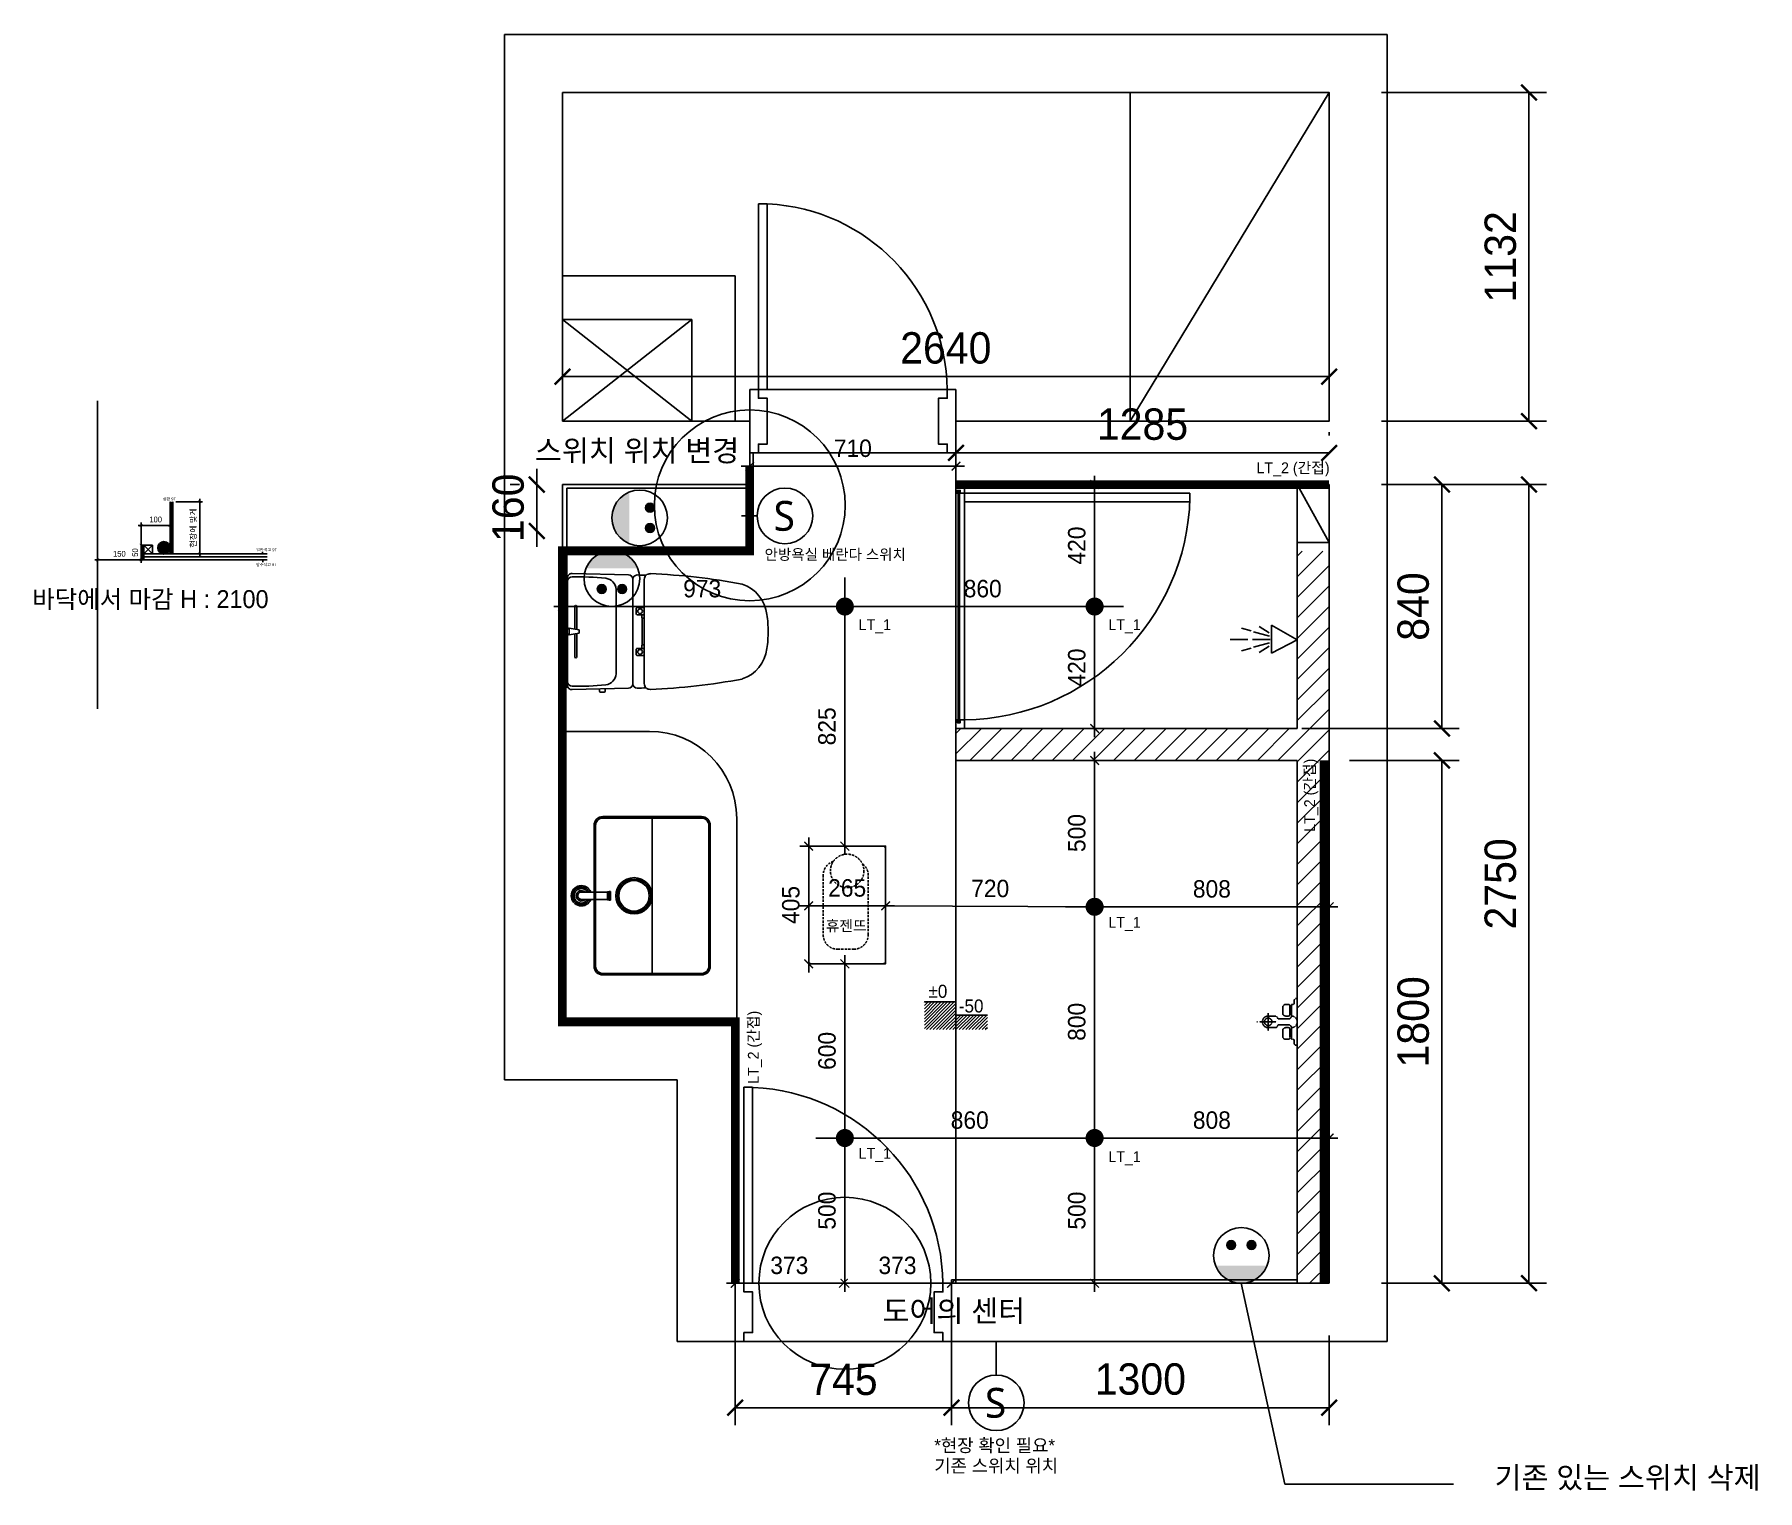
# Model space of a CAD drawing. Header units: millimetres. Extents: x 217202 to 745838, y -6815 to 171372.
# Drawn here: x 420722 to 426656, y 33573 to 38586 of the extents above; entities that cross this region are included whole.
import ezdxf
from ezdxf.enums import TextEntityAlignment as Align

# ---------------------------------------------------------------- set-up
doc = ezdxf.new("R2010")
doc.units = ezdxf.units.MM
doc.header["$PDMODE"] = 3
for name, pattern in [('DASHED', [0.75, 0.5, -0.25]), ('DH-HID2', [1.2, 0.8, -0.4]), ('HIDDEN', [0.375, 0.25, -0.125])]:
    doc.linetypes.add(name, pattern=pattern)
doc.layers.get('DEFPOINTS').update_dxf_attribs({"color": 248})
for name, color, linetype in [('03-WAL NEW', 3, 'Continuous'), ('06-FUR', 6, 'Continuous'), ('06-LIGHT', 4, 'Continuous'), ('07-DIM', 5, 'Continuous'), ('BATH', 4, 'Continuous'), ('C-WALL1', 2, 'Continuous'), ('CO-BATH', 6, 'Continuous'), ('FIN', 2, 'Continuous'), ('FU-FURM', 251, 'DH-HID2'), ('FUR', 8, 'DASHED'), ('HAT', 5, 'Continuous'), ('HL', 6, 'HIDDEN'), ('RC-LIGHT', 7, 'Continuous'), ('TOILET-1', 6, 'Continuous'), ('도면층4', 4, 'Continuous'), ('도면층5', 5, 'Continuous'), ('설비', 140, 'Continuous')]:
    doc.layers.add(name, color=color, linetype=linetype)
doc.styles.add('HY 울릉도 L', font='')
doc.styles.get("Standard").update_dxf_attribs({"font": ''})
doc.styles.add('YOURNAME', font='HY울릉도M.TTF')
doc.styles.add('코레일둥고', font='Korail_Round_Gothic_Medium.ttf')
doc.styles.get('HY 울릉도 L').set_extended_font_data('HY울릉도L')
doc.styles.get('Standard').set_extended_font_data('Haan YGodic 230')
doc.linetypes.add('ZIGZAG', pattern='A,0.0001,-0.2,[131,ltypeshp.shx,S=0.2,R=0,X=-0.2,Y=0],-0.4,[131,ltypeshp.shx,S=0.2,R=180,X=0.2,Y=0],-0.2', length=0.8001)
doc.dimstyles.new('30', dxfattribs={"dimscale": 30, "dimtxt": 2, "dimasz": 1, "dimexe": 1, "dimexo": 1, "dimgap": 1, "dimtad": 1, "dimdec": 0, "dimrnd": 0.05, "dimdsep": 46, "dimlunit": 6, "dimtxsty": 'HY 울릉도 L', "dimblk": 'ARCHTICK', "dimcen": 2.5, "dimdle": 1, "dimclrd": 133, "dimclre": 133, "dimclrt": 30, "dimadec": 0, "dimazin": 0, "dimtfac": 1, "dimtdec": 0, "dimtix": 1, "dimtmove": 2, "dimatfit": 3, "dimldrblk": 'ARCHTICK', "dimfxl": 1, "dimlwd": -1, "dimlwe": -1, "dimarcsym": 0})
doc.dimstyles.new('YOURNAME-60', dxfattribs={"dimscale": 60, "dimtxt": 1.8, "dimasz": 0.9, "dimexe": 1, "dimexo": 3, "dimgap": 0.7, "dimtad": 1, "dimdec": 0, "dimzin": 0, "dimdsep": 46, "dimtxsty": 'YOURNAME', "dimblk": 'ARCHTICK', "dimcen": 0, "dimclrd": 1, "dimclre": 1, "dimclrt": 7, "dimadec": 0, "dimazin": 0, "dimtfac": 1, "dimtdec": 0, "dimtix": 1, "dimtmove": 2, "dimatfit": 3, "dimldrblk": 'ARCHTICK', "dimfxl": 1, "dimtolj": 1, "dimtzin": 0, "dimarcsym": 0})

msp = doc.modelspace()

# ---------------------------------------------------------------- texts
at = {"layer": '도면층4', "style": '코레일둥고'}
for s, p in [('%%P0', (423800.6, 35269.2)), ('-50', (423905.1, 35218.6))]:
    msp.add_text(s, height=45, dxfattribs=at).set_placement(p)
at = {"layer": '설비', "color": 240, "true_color": 0xed1f24, "style": '코레일둥고'}
for s, height, p in [(' 스위치 위치 변경', 73.96, (422418.6, 37190)), ('합판 9T', 9.86, (421163.7, 36991.4)), ('일반석고 9T', 9.86, (421486.1, 36816.6)), ('방수석고 9T', 9.86, (421485.2, 36765.6)), ('바닥에서 마감 H : 2100', 61.614, (420714.6, 36672.7)), ('도어의 센터', 73.96, (423642.6, 34228.1)), ('*현장 확인 필요*', 44.85, (423820.6, 33750.6)), ('기존 스위치 위치', 44.85, (423820.6, 33680)), ('기존 있는 스위치 삭제', 73.959, (425750.4, 33654.6))]:
    msp.add_text(s, height=height, dxfattribs=at).set_placement(p, align=Align.TOP_LEFT)
at = {"layer": '설비', "color": 30, "style": '코레일둥고'}
for s, p in [('LT_2 (간접)', (424930.6, 37112.7)), ('LT_1', (423560.2, 36572.5)), ('LT_1', (424420.3, 36572.5)), ('LT_1', (424420.3, 35547.6)), ('휴젠뜨', (423447, 35536)), ('LT_1', (423560.2, 34752.6)), ('LT_1', (424420.3, 34740.8))]:
    msp.add_text(s, height=37.39, dxfattribs=at).set_placement(p, align=Align.TOP_LEFT)
at = {"layer": '설비', "color": 140, "style": '코레일둥고'}
msp.add_text('안방욕실 베란다 스위치', height=36.67, dxfattribs=at).set_placement((423236.2, 36813.9), align=Align.TOP_LEFT)
at = {"layer": '설비', "color": 30, "style": '코레일둥고'}
for p in [(425094.7, 35841), (423178.8, 34973)]:
    msp.add_text('LT_2 (간접)', height=37.39, rotation=90, dxfattribs=at).set_placement(p, align=Align.TOP_LEFT)
at = {"layer": '설비', "color": 10, "insert": (424068.5, 33926.1), "char_height": 102.679, "attachment_point": 3}
msp.add_mtext_dynamic_manual_height_columns('{\\fMalgun Gothic|b0|i0|c129|p50;S}', width=163.712, gutter_width=1.14, heights=[0], dxfattribs=at)

# ---------------------------------------------------------------- blocks, each defined once
blk = doc.blocks.new('A$C4B2D31F0')
at = {"layer": 'FIN', "color": 4}
for p, q in [((185, 690.9), (20.4, 690.9)), ((37.2, 692.3), (24.7, 692.3)), ((37.2, 692.3), (49.7, 692.3)), ((200.9, 690.9), (365.5, 690.9)), ((47.7, 523.7), (192.9, 523.7)), ((338.2, 523.7), (192.9, 523.7)), ((12.6, 465.9), (192.9, 465.9)), ((192.9, 426.6), (13.7, 426.6)), ((373.3, 465.9), (192.9, 465.9)), ((192.9, 426.6), (372.2, 426.6))]:
    blk.add_line(p, q, dxfattribs=at)
for points in [[(20.4, 690.9), (7.9, 690.9, 0.421209), (-7.1, 675.5), (-2.4, 480.5, 0.001659)], [(365.5, 690.9), (378, 690.9, -0.421209), (392.9, 675.5), (388.3, 480.5, -0.001659)], [(12.6, 465.9, 0.371724), (-1.8, 451.2, 0.003515), (-1, 420.3, 0.320541)], [(373.3, 465.9, -0.371724), (387.7, 451.2, -0.003515), (386.9, 420.3, -0.320541)]]:
    blk.add_lwpolyline(points, format="xyb", dxfattribs=at)
for centre, radius, start, end in [((1004.3, 663.1), 1000, 179.31159, 185.94375), ((20.4, 674.9), 16, 90, 179.31159), ((24.7, 707.3), 15, 180, 270), ((49.7, 707.3), 15, 270, 0), ((365.5, 674.9), 16, 0.68841, 90), ((-618.4, 663.1), 1000, 354.05625, 0.68841), ((49.4, 563.7), 40, 185.94375, 267.51291), ((336.5, 563.7), 40, 272.48709, 354.05625), ((12.6, 480.9), 15, 181.36509, 270), ((373.3, 480.9), 15, 270, 358.63491), ((13.7, 406.6), 20, 90, 182.3333), ((372.2, 406.6), 20, 357.6667, 90), ((2197.7, 495.6), 2205.9, 182.3333, 190.60807), ((-1811.8, 495.6), 2205.9, 349.39193, 357.6667), ((148.7, 128.9), 125.5, 198.2964, 263.42408), ((237.2, 128.9), 125.5, 276.57592, 341.7036), ((192.9, 405.9), 405.9, 261.69926, 270), ((192.9, 405.9), 405.9, 270, 278.30074)]:
    blk.add_arc(centre, radius, start, end, dxfattribs=at)
at = {"layer": 'HL', "linetype": 'Continuous'}
for p, q in [((106.4, 666.3), (184.4, 666.3)), ((106.4, 659.3), (185.5, 659.3)), ((168.9, 697.3), (168.9, 707.3)), ((168.9, 697.3), (216.9, 697.3)), ((186, 692.5), (180.6, 697.3)), ((181.6, 685.5), (186, 692.5)), ((187, 651.2), (181.6, 685.5)), ((181.6, 685.5), (204.3, 685.5)), ((186, 692.5), (199.9, 692.5)), ((198.9, 651.2), (204.3, 685.5)), ((199.9, 692.5), (205.3, 697.3)), ((204.3, 685.5), (199.9, 692.5)), ((200.4, 659.3), (279.4, 659.3)), ((201.4, 666.3), (279.4, 666.3)), ((216.9, 697.3), (216.9, 707.3)), ((187, 651.2), (198.9, 651.2)), ((-16, 576.9), (-16, 564.8)), ((-12, 580.9), (-4.8, 580.9)), ((-12, 560.8), (-4.3, 560.8)), ((192.9, 433.7), (146.6, 433.7)), ((192.9, 433.7), (239.3, 433.7))]:
    blk.add_line(p, q, dxfattribs=at)
for points in [[(110.4, 426.6), (110.4, 450.8, -0.414214), (114.4, 454.8), (130.9, 454.8, -0.414214), (134.9, 450.8), (134.9, 435.2), (134.9, 426.6)], [(134.9, 435.2), (144.6, 435.2, -0.414214), (146.6, 433.2), (146.6, 426.6)], [(251, 435.2), (241.3, 435.2, 0.414214), (239.3, 433.2), (239.3, 426.6)], [(275.5, 426.6), (275.5, 450.8, 0.414214), (271.5, 454.8), (255, 454.8, 0.414214), (251, 450.8), (251, 435.2), (251, 426.6)]]:
    blk.add_lwpolyline(points, format="xyb", dxfattribs=at)
for centre in [(122.9, 440.9), (262.9, 440.9)]:
    blk.add_circle(centre, 8, dxfattribs=at)
for centre, radius, start, end in [((106.4, 662.8), 3.5, 90, 270), ((279.4, 662.8), 3.5, 270, 90), ((-12, 576.9), 4, 90, 180), ((-12, 564.8), 4, 180, 270)]:
    blk.add_arc(centre, radius, start, end, dxfattribs=at)
blk = doc.blocks.new('_ArchTick')
at = {"color": 0, "linetype": 'ByBlock', "const_width": 0.15}
blk.add_lwpolyline([(-0.5, -0.5), (0.5, 0.5)], dxfattribs=at)
blk = doc.blocks.new('*D946')
at = {"layer": 'DEFPOINTS', "color": 0, "transparency": 16777216}
for p in [(425180.6, 37407.8), (422540.2, 37236.4), (425180.6, 37258.9)]:
    blk.add_point(p, dxfattribs=at)
at = {"layer": 'HAT', "color": 1, "lineweight": -2, "transparency": 16777216}
for p, q in [((422540.2, 37416.4), (422540.2, 37467.8)), ((425180.6, 37438.9), (425180.6, 37467.8)), ((422540.2, 37407.8), (425180.6, 37407.8))]:
    blk.add_line(p, q, dxfattribs=at)
at = {"layer": 'HAT', "color": 1, "lineweight": -2, "transparency": 16777216, "xscale": 54, "yscale": 54, "zscale": 54, "rotation": 180}
blk.add_blockref('_ArchTick', (422540.2, 37407.8), dxfattribs=at)
at = {"layer": 'HAT', "color": 1, "lineweight": -2, "transparency": 16777216, "xscale": 54, "yscale": 54, "zscale": 54}
blk.add_blockref('_ArchTick', (425180.6, 37407.8), dxfattribs=at)
at = {"layer": 'HAT', "color": 7, "transparency": 16777216, "insert": (423860.4, 37506.1), "char_height": 108, "attachment_point": 5, "style": 'YOURNAME'}
blk.add_mtext('\\A1;2640', dxfattribs=at)
blk = doc.blocks.new('*D972')
at = {"layer": 'DEFPOINTS', "color": 0, "transparency": 16777216}
for p in [(423880.2, 34286.4), (425180.6, 34286.4), (423880.2, 33857.8)]:
    blk.add_point(p, dxfattribs=at)
at = {"layer": 'HAT', "color": 1, "lineweight": -2, "transparency": 16777216}
for p, q in [((423880.2, 34106.4), (423880.2, 33797.8)), ((425180.6, 34106.4), (425180.6, 33797.8)), ((425180.6, 33857.8), (423880.2, 33857.8))]:
    blk.add_line(p, q, dxfattribs=at)
at = {"layer": 'HAT', "color": 1, "lineweight": -2, "transparency": 16777216, "xscale": 54, "yscale": 54, "zscale": 54, "rotation": 180}
blk.add_blockref('_ArchTick', (423880.2, 33857.8), dxfattribs=at)
at = {"layer": 'HAT', "color": 1, "lineweight": -2, "transparency": 16777216, "xscale": 54, "yscale": 54, "zscale": 54}
blk.add_blockref('_ArchTick', (425180.6, 33857.8), dxfattribs=at)
at = {"layer": 'HAT', "color": 7, "transparency": 16777216, "insert": (424530.4, 33956), "char_height": 108, "attachment_point": 5, "style": 'YOURNAME'}
blk.add_mtext('\\A1;1300', dxfattribs=at)
blk = doc.blocks.new('*D973')
at = {"layer": 'DEFPOINTS', "color": 0, "transparency": 16777216}
for p in [(423135.2, 34286.4), (423880.2, 34286.4), (423135.2, 33857.8)]:
    blk.add_point(p, dxfattribs=at)
at = {"layer": 'HAT', "color": 1, "lineweight": -2, "transparency": 16777216}
for p, q in [((423135.2, 34106.4), (423135.2, 33797.8)), ((423880.2, 34106.4), (423880.2, 33797.8)), ((423880.2, 33857.8), (423135.2, 33857.8))]:
    blk.add_line(p, q, dxfattribs=at)
at = {"layer": 'HAT', "color": 1, "lineweight": -2, "transparency": 16777216, "xscale": 54, "yscale": 54, "zscale": 54, "rotation": 180}
blk.add_blockref('_ArchTick', (423135.2, 33857.8), dxfattribs=at)
at = {"layer": 'HAT', "color": 1, "lineweight": -2, "transparency": 16777216, "xscale": 54, "yscale": 54, "zscale": 54}
blk.add_blockref('_ArchTick', (423880.2, 33857.8), dxfattribs=at)
at = {"layer": 'HAT', "color": 7, "transparency": 16777216, "insert": (423507.7, 33954.9), "char_height": 108, "attachment_point": 5, "style": 'YOURNAME'}
blk.add_mtext('\\A1;745', dxfattribs=at)
blk = doc.blocks.new('*D947')
at = {"layer": '06-FUR', "color": 133, "transparency": 16777216}
for p, q in [((423925.2, 37099.5), (423155.2, 37099.5)), ((423185.2, 37129.5), (423185.2, 37129.5)), ((423895.2, 37115.4), (423895.2, 37069.5))]:
    blk.add_line(p, q, dxfattribs=at)
at = {"layer": 'DEFPOINTS', "color": 0, "transparency": 16777216}
for p in [(423185.2, 37099.5), (423185.2, 37099.5), (423895.2, 37145.4)]:
    blk.add_point(p, dxfattribs=at)
at = {"layer": '06-FUR', "color": 133, "transparency": 16777216, "xscale": 30, "yscale": 30, "zscale": 30, "rotation": 180}
blk.add_blockref('_ArchTick', (423185.2, 37099.5), dxfattribs=at)
at = {"layer": '06-FUR', "color": 133, "transparency": 16777216, "xscale": 30, "yscale": 30, "zscale": 30}
blk.add_blockref('_ArchTick', (423895.2, 37099.5), dxfattribs=at)
at = {"layer": '06-FUR', "color": 30, "transparency": 16777216, "insert": (423540.2, 37160.8), "char_height": 60, "attachment_point": 5, "style": 'HY 울릉도 L'}
blk.add_mtext('710', dxfattribs=at)
blk = doc.blocks.new('*D974')
at = {"layer": 'DEFPOINTS', "color": 0, "transparency": 16777216}
for p in [(425180.6, 38386.4), (425180.6, 37254.4), (425868.8, 37254.4)]:
    blk.add_point(p, dxfattribs=at)
at = {"layer": 'HAT', "color": 1, "lineweight": -2, "transparency": 16777216}
for p, q in [((425360.6, 38386.4), (425928.8, 38386.4)), ((425868.8, 38386.4), (425868.8, 37254.4)), ((425360.6, 37254.4), (425928.8, 37254.4))]:
    blk.add_line(p, q, dxfattribs=at)
at = {"layer": 'HAT', "color": 1, "lineweight": -2, "transparency": 16777216, "xscale": 54, "yscale": 54, "zscale": 54}
for p, rotation in [((425868.8, 38386.4), 90), ((425868.8, 37254.4), 270)]:
    blk.add_blockref('_ArchTick', p, dxfattribs=dict(at, rotation=rotation))
at = {"layer": 'HAT', "color": 7, "transparency": 16777216, "insert": (425770.6, 37820.4), "char_height": 108, "attachment_point": 5, "rotation": 90, "style": 'YOURNAME'}
blk.add_mtext('\\A1;1132', dxfattribs=at)
blk = doc.blocks.new('AC-8')
at = {"layer": 'BATH'}
for p, q in [((-50.8, 54), (-0.1, 142.7)), ((-0.1, 142.7), (45.4, 54)), ((45.4, 54), (-50.8, 54)), ((-24.7, 46.5), (-46.3, 12.2)), ((-13.5, 47.3), (-27.7, -7.9)), ((-1.6, 49.5), (-1.6, -10.8)), ((10.4, 47.3), (24.5, -7.9)), ((21.6, 46.5), (43.2, 12.2)), ((-31.4, -16.2), (-41.1, -49)), ((-1.6, -27.3), (-1.6, -88.5)), ((28.3, -16.2), (38, -49))]:
    blk.add_line(p, q, dxfattribs=at)
blk = doc.blocks.new('*D948')
at = {"layer": 'DEFPOINTS', "color": 0, "transparency": 16777216}
for p in [(425180.6, 37036.4), (425180.6, 34286.4), (425868.8, 34286.4)]:
    blk.add_point(p, dxfattribs=at)
at = {"layer": 'HAT', "color": 1, "lineweight": -2, "transparency": 16777216}
for p, q in [((425360.6, 37036.4), (425928.8, 37036.4)), ((425868.8, 37036.4), (425868.8, 34286.4)), ((425360.6, 34286.4), (425928.8, 34286.4))]:
    blk.add_line(p, q, dxfattribs=at)
at = {"layer": 'HAT', "color": 1, "lineweight": -2, "transparency": 16777216, "xscale": 54, "yscale": 54, "zscale": 54}
for p, rotation in [((425868.8, 37036.4), 90), ((425868.8, 34286.4), 270)]:
    blk.add_blockref('_ArchTick', p, dxfattribs=dict(at, rotation=rotation))
at = {"layer": 'HAT', "color": 7, "transparency": 16777216, "insert": (425770.6, 35661.4), "char_height": 108, "attachment_point": 5, "rotation": 90, "style": 'YOURNAME'}
blk.add_mtext('\\A1;2750', dxfattribs=at)
blk = doc.blocks.new('*D949')
at = {"layer": 'DEFPOINTS', "color": 0, "transparency": 16777216}
for p in [(425180.6, 37036.4), (424906.2, 36196.4), (425568.8, 36196.4)]:
    blk.add_point(p, dxfattribs=at)
at = {"layer": 'HAT', "color": 1, "lineweight": -2, "transparency": 16777216}
for p, q in [((425360.6, 37036.4), (425628.8, 37036.4)), ((425568.8, 37036.4), (425568.8, 36196.4)), ((425086.2, 36196.4), (425628.8, 36196.4))]:
    blk.add_line(p, q, dxfattribs=at)
at = {"layer": 'HAT', "color": 1, "lineweight": -2, "transparency": 16777216, "xscale": 54, "yscale": 54, "zscale": 54}
for p, rotation in [((425568.8, 37036.4), 90), ((425568.8, 36196.4), 270)]:
    blk.add_blockref('_ArchTick', p, dxfattribs=dict(at, rotation=rotation))
at = {"layer": 'HAT', "color": 7, "transparency": 16777216, "insert": (425470.6, 36616.4), "char_height": 108, "attachment_point": 5, "rotation": 90, "style": 'YOURNAME'}
blk.add_mtext('\\A1;840', dxfattribs=at)
blk = doc.blocks.new('*D950')
at = {"layer": 'DEFPOINTS', "color": 0, "transparency": 16777216}
for p in [(425070.6, 36086.4), (425180.6, 34286.4), (425568.8, 34286.4)]:
    blk.add_point(p, dxfattribs=at)
at = {"layer": 'HAT', "color": 1, "lineweight": -2, "transparency": 16777216}
for p, q in [((425250.6, 36086.4), (425628.8, 36086.4)), ((425568.8, 36086.4), (425568.8, 34286.4)), ((425360.6, 34286.4), (425628.8, 34286.4))]:
    blk.add_line(p, q, dxfattribs=at)
at = {"layer": 'HAT', "color": 1, "lineweight": -2, "transparency": 16777216, "xscale": 54, "yscale": 54, "zscale": 54}
for p, rotation in [((425568.8, 36086.4), 90), ((425568.8, 34286.4), 270)]:
    blk.add_blockref('_ArchTick', p, dxfattribs=dict(at, rotation=rotation))
at = {"layer": 'HAT', "color": 7, "transparency": 16777216, "insert": (425470.6, 35186.4), "char_height": 108, "attachment_point": 5, "rotation": 90, "style": 'YOURNAME'}
blk.add_mtext('\\A1;1800', dxfattribs=at)
blk = doc.blocks.new('egoo')
at = {"layer": '설비'}
h = blk.add_hatch(color=140, dxfattribs=at)
edge = h.paths.add_edge_path()
edge.add_arc((1015645.3, 443433.7), 22.3, 0, 360)
h = blk.add_hatch(color=140, dxfattribs=at)
edge = h.paths.add_edge_path()
edge.add_arc((1015747.7, 443433.7), 22.3, 0, 360)
h = blk.add_hatch(color=140, dxfattribs=at)
edge = h.paths.add_edge_path()
edge.add_line((1015826.3, 443329.1), (1015566.6, 443329.1))
edge.add_ellipse((1015696.5, 443381.5), major_axis=(99, 99), ratio=1, start_angle=156.95778, end_angle=293.04222)
at = {"layer": '설비', "color": 140}
for centre, radius in [((1015696.5, 443381.5), 140), ((1015645.3, 443433.7), 22.3), ((1015747.7, 443433.7), 22.3)]:
    blk.add_circle(centre, radius, dxfattribs=at)
blk = doc.blocks.new('ghehrth')
at = {"layer": '06-LIGHT'}
h = blk.add_hatch(color=256, dxfattribs=at)
h.dxf.hatch_style = 1
edge = h.paths.add_edge_path()
edge.add_arc((74745, 23106.8), 31.2, 270, 630)
at = {"color": 1, "linetype": 'Continuous'}
for p, q in [((74745, 23006.8), (74745, 23206.8)), ((74645, 23106.8), (74845, 23106.8))]:
    blk.add_line(p, q, dxfattribs=at)
blk = doc.blocks.new('*D960')
at = {"layer": '06-FUR', "color": 133, "transparency": 16777216}
for p, q in [((423512.7, 36646.3), (423512.7, 35761.3)), ((423542.7, 36616.3), (423542.7, 36616.3)), ((423542.7, 35791.3), (423542.7, 35791.3))]:
    blk.add_line(p, q, dxfattribs=at)
at = {"layer": 'DEFPOINTS', "color": 0, "transparency": 16777216}
for p in [(423512.7, 36616.3), (423512.7, 35791.3), (423512.7, 35791.3)]:
    blk.add_point(p, dxfattribs=at)
at = {"layer": '06-FUR', "color": 133, "transparency": 16777216, "xscale": 30, "yscale": 30, "zscale": 30}
for p, rotation in [((423512.7, 36616.3), 90), ((423512.7, 35791.3), 270)]:
    blk.add_blockref('_ArchTick', p, dxfattribs=dict(at, rotation=rotation))
at = {"layer": '06-FUR', "color": 30, "transparency": 16777216, "insert": (423451.4, 36203.8), "char_height": 60, "attachment_point": 5, "rotation": 90, "style": 'HY 울릉도 L'}
blk.add_mtext('825', dxfattribs=at)
blk = doc.blocks.new('*D961')
at = {"layer": '06-FUR', "color": 133, "transparency": 16777216}
for p, q in [((423512.7, 35416.3), (423512.7, 34756.4)), ((423542.7, 35386.3), (423542.7, 35386.3)), ((423542.7, 34786.4), (423542.7, 34786.4))]:
    blk.add_line(p, q, dxfattribs=at)
at = {"layer": 'DEFPOINTS', "color": 0, "transparency": 16777216}
for p in [(423512.7, 35386.3), (423512.7, 34786.4), (423512.7, 34786.4)]:
    blk.add_point(p, dxfattribs=at)
at = {"layer": '06-FUR', "color": 133, "transparency": 16777216, "xscale": 30, "yscale": 30, "zscale": 30}
for p, rotation in [((423512.7, 35386.3), 90), ((423512.7, 34786.4), 270)]:
    blk.add_blockref('_ArchTick', p, dxfattribs=dict(at, rotation=rotation))
at = {"layer": '06-FUR', "color": 30, "transparency": 16777216, "insert": (423451.5, 35086.4), "char_height": 60, "attachment_point": 5, "rotation": 90, "style": 'HY 울릉도 L'}
blk.add_mtext('600', dxfattribs=at)
blk = doc.blocks.new('*D981')
at = {"layer": '06-FUR', "color": 133, "transparency": 16777216}
for p, q in [((423512.7, 34816.4), (423512.7, 34256.4)), ((423542.7, 34786.4), (423542.7, 34786.4)), ((423537.7, 34286.4), (423542.7, 34286.4))]:
    blk.add_line(p, q, dxfattribs=at)
at = {"layer": 'DEFPOINTS', "color": 0, "transparency": 16777216}
for p in [(423512.7, 34786.4), (423507.7, 34286.4), (423512.7, 34286.4)]:
    blk.add_point(p, dxfattribs=at)
at = {"layer": '06-FUR', "color": 133, "transparency": 16777216, "xscale": 30, "yscale": 30, "zscale": 30}
for p, rotation in [((423512.7, 34786.4), 90), ((423512.7, 34286.4), 270)]:
    blk.add_blockref('_ArchTick', p, dxfattribs=dict(at, rotation=rotation))
at = {"layer": '06-FUR', "color": 30, "transparency": 16777216, "insert": (423451.4, 34536.4), "char_height": 60, "attachment_point": 5, "rotation": 90, "style": 'HY 울릉도 L'}
blk.add_mtext('500', dxfattribs=at)
blk = doc.blocks.new('*D962')
at = {"layer": '06-FUR', "color": 133, "transparency": 16777216}
for p, q in [((424372.9, 34816.5), (424372.9, 34256.4)), ((424402.9, 34786.5), (424402.9, 34786.5)), ((424402.9, 34286.4), (424402.9, 34286.4))]:
    blk.add_line(p, q, dxfattribs=at)
at = {"layer": 'DEFPOINTS', "color": 0, "transparency": 16777216}
for p in [(424372.9, 34786.5), (424372.9, 34286.4), (424372.9, 34286.4)]:
    blk.add_point(p, dxfattribs=at)
at = {"layer": '06-FUR', "color": 133, "transparency": 16777216, "xscale": 30, "yscale": 30, "zscale": 30}
for p, rotation in [((424372.9, 34786.5), 90), ((424372.9, 34286.4), 270)]:
    blk.add_blockref('_ArchTick', p, dxfattribs=dict(at, rotation=rotation))
at = {"layer": '06-FUR', "color": 30, "transparency": 16777216, "insert": (424311.6, 34536.5), "char_height": 60, "attachment_point": 5, "rotation": 90, "style": 'HY 울릉도 L'}
blk.add_mtext('500', dxfattribs=at)
blk = doc.blocks.new('*D963')
at = {"layer": '06-FUR', "color": 133, "transparency": 16777216}
for p, q in [((424372.9, 35616.5), (424372.9, 34756.5)), ((424402.9, 35586.5), (424402.9, 35586.5)), ((424402.9, 34786.5), (424402.9, 34786.5))]:
    blk.add_line(p, q, dxfattribs=at)
at = {"layer": 'DEFPOINTS', "color": 0, "transparency": 16777216}
for p in [(424372.9, 35586.5), (424372.9, 34786.5), (424372.9, 34786.5)]:
    blk.add_point(p, dxfattribs=at)
at = {"layer": '06-FUR', "color": 133, "transparency": 16777216, "xscale": 30, "yscale": 30, "zscale": 30}
for p, rotation in [((424372.9, 35586.5), 90), ((424372.9, 34786.5), 270)]:
    blk.add_blockref('_ArchTick', p, dxfattribs=dict(at, rotation=rotation))
at = {"layer": '06-FUR', "color": 30, "transparency": 16777216, "insert": (424311.6, 35186.5), "char_height": 60, "attachment_point": 5, "rotation": 90, "style": 'HY 울릉도 L'}
blk.add_mtext('800', dxfattribs=at)
blk = doc.blocks.new('*D964')
at = {"layer": '06-FUR', "color": 133, "transparency": 16777216}
for p, q in [((423653.4, 35615.8), (423653.4, 35615.8)), ((424373, 35612.5), (424373, 35612.5)), ((424402.9, 35582.4), (423623.2, 35585.9))]:
    blk.add_line(p, q, dxfattribs=at)
at = {"layer": 'DEFPOINTS', "color": 0, "transparency": 16777216}
for p in [(423653.2, 35585.8), (423653.2, 35585.8), (424372.9, 35582.5)]:
    blk.add_point(p, dxfattribs=at)
at = {"layer": '06-FUR', "color": 133, "transparency": 16777216, "xscale": 30, "yscale": 30, "zscale": 30}
for p, rotation in [((423653.2, 35585.8), 179.7415608344424), ((424372.9, 35582.5), 359.7415608344425)]:
    blk.add_blockref('_ArchTick', p, dxfattribs=dict(at, rotation=rotation))
at = {"layer": '06-FUR', "color": 30, "transparency": 16777216, "insert": (424013.3, 35645.4), "char_height": 60, "attachment_point": 5, "rotation": 359.74156, "style": 'HY 울릉도 L'}
blk.add_mtext('720', dxfattribs=at)
blk = doc.blocks.new('*D965')
at = {"layer": '06-FUR', "color": 133, "transparency": 16777216}
for p, q in [((424372.9, 36646.3), (424372.9, 36166.4)), ((424402.9, 36616.3), (424402.9, 36616.3)), ((424387.3, 36196.4), (424342.9, 36196.4))]:
    blk.add_line(p, q, dxfattribs=at)
at = {"layer": 'DEFPOINTS', "color": 0, "transparency": 16777216}
for p in [(424372.9, 36616.3), (424372.9, 36196.4), (424417.3, 36196.4)]:
    blk.add_point(p, dxfattribs=at)
at = {"layer": '06-FUR', "color": 133, "transparency": 16777216, "xscale": 30, "yscale": 30, "zscale": 30}
for p, rotation in [((424372.9, 36616.3), 90), ((424372.9, 36196.4), 270)]:
    blk.add_blockref('_ArchTick', p, dxfattribs=dict(at, rotation=rotation))
at = {"layer": '06-FUR', "color": 30, "transparency": 16777216, "insert": (424311.6, 36406.3), "char_height": 60, "attachment_point": 5, "rotation": 90, "style": 'HY 울릉도 L'}
blk.add_mtext('420', dxfattribs=at)
blk = doc.blocks.new('*D966')
at = {"layer": '06-FUR', "color": 133, "transparency": 16777216}
for p, q in [((424372.9, 35556.5), (424372.9, 36116.4)), ((424402.9, 36086.4), (424402.9, 36086.4)), ((424402.9, 35586.5), (424402.9, 35586.5))]:
    blk.add_line(p, q, dxfattribs=at)
at = {"layer": 'DEFPOINTS', "color": 0, "transparency": 16777216}
for p in [(424372.9, 36086.4), (424372.9, 36086.4), (424372.9, 35586.5)]:
    blk.add_point(p, dxfattribs=at)
at = {"layer": '06-FUR', "color": 133, "transparency": 16777216, "xscale": 30, "yscale": 30, "zscale": 30}
for p, rotation in [((424372.9, 36086.4), 90), ((424372.9, 35586.5), 270)]:
    blk.add_blockref('_ArchTick', p, dxfattribs=dict(at, rotation=rotation))
at = {"layer": '06-FUR', "color": 30, "transparency": 16777216, "insert": (424311.6, 35836.5), "char_height": 60, "attachment_point": 5, "rotation": 90, "style": 'HY 울릉도 L'}
blk.add_mtext('500', dxfattribs=at)
blk = doc.blocks.new('*D967')
at = {"layer": '06-FUR', "color": 133, "transparency": 16777216}
for p, q in [((423482.7, 36616.3), (424402.9, 36616.3)), ((423512.7, 36616.3), (423512.7, 36646.3))]:
    blk.add_line(p, q, dxfattribs=at)
at = {"layer": 'DEFPOINTS', "color": 0, "transparency": 16777216}
for p in [(424372.9, 36616.3), (424372.9, 36616.3), (423512.7, 36586.3)]:
    blk.add_point(p, dxfattribs=at)
at = {"layer": '06-FUR', "color": 133, "transparency": 16777216, "xscale": 30, "yscale": 30, "zscale": 30, "rotation": 180}
blk.add_blockref('_ArchTick', (423512.7, 36616.3), dxfattribs=at)
at = {"layer": '06-FUR', "color": 133, "transparency": 16777216, "xscale": 30, "yscale": 30, "zscale": 30}
blk.add_blockref('_ArchTick', (424372.9, 36616.3), dxfattribs=at)
at = {"layer": '06-FUR', "color": 30, "transparency": 16777216, "insert": (423987.5, 36677.6), "char_height": 60, "attachment_point": 5, "style": 'HY 울릉도 L'}
blk.add_mtext('860', dxfattribs=at)
blk = doc.blocks.new('*D968')
at = {"layer": '06-FUR', "color": 133, "transparency": 16777216}
for p, q in [((424383.2, 37036.4), (424342.9, 37036.4)), ((424372.9, 36586.3), (424372.9, 37066.4)), ((424402.9, 36616.3), (424402.9, 36616.3))]:
    blk.add_line(p, q, dxfattribs=at)
at = {"layer": 'DEFPOINTS', "color": 0, "transparency": 16777216}
for p in [(424372.9, 37036.4), (424413.2, 37036.4), (424372.9, 36616.3)]:
    blk.add_point(p, dxfattribs=at)
at = {"layer": '06-FUR', "color": 133, "transparency": 16777216, "xscale": 30, "yscale": 30, "zscale": 30}
for p, rotation in [((424372.9, 37036.4), 90), ((424372.9, 36616.3), 270)]:
    blk.add_blockref('_ArchTick', p, dxfattribs=dict(at, rotation=rotation))
at = {"layer": '06-FUR', "color": 30, "transparency": 16777216, "insert": (424311.6, 36826.3), "char_height": 60, "attachment_point": 5, "rotation": 90, "style": 'HY 울릉도 L'}
blk.add_mtext('420', dxfattribs=at)
blk = doc.blocks.new('*D969')
at = {"layer": '06-FUR', "color": 133, "transparency": 16777216}
for p, q in [((423512.7, 34956.4), (423512.7, 34756.5)), ((423482.7, 34786.5), (424402.9, 34786.5)), ((424372.9, 34816.4), (424372.9, 34816.5))]:
    blk.add_line(p, q, dxfattribs=at)
at = {"layer": 'DEFPOINTS', "color": 0, "transparency": 16777216}
for p in [(423512.7, 34986.4), (424372.9, 34786.5), (424372.9, 34786.4)]:
    blk.add_point(p, dxfattribs=at)
at = {"layer": '06-FUR', "color": 133, "transparency": 16777216, "xscale": 30, "yscale": 30, "zscale": 30, "rotation": 180}
blk.add_blockref('_ArchTick', (423512.7, 34786.5), dxfattribs=at)
at = {"layer": '06-FUR', "color": 133, "transparency": 16777216, "xscale": 30, "yscale": 30, "zscale": 30}
blk.add_blockref('_ArchTick', (424372.9, 34786.5), dxfattribs=at)
at = {"layer": '06-FUR', "color": 30, "transparency": 16777216, "insert": (423942.8, 34847.8), "char_height": 60, "attachment_point": 5, "style": 'HY 울릉도 L'}
blk.add_mtext('860', dxfattribs=at)
blk = doc.blocks.new('*D982')
at = {"layer": '06-FUR', "color": 133, "transparency": 16777216}
for p, q in [((424342.9, 35582.5), (425210.6, 35582.5)), ((425180.6, 35570.9), (425180.6, 35552.5))]:
    blk.add_line(p, q, dxfattribs=at)
at = {"layer": 'DEFPOINTS', "color": 0, "transparency": 16777216}
for p in [(424372.9, 35582.5), (425180.6, 35600.9), (425180.6, 35582.5)]:
    blk.add_point(p, dxfattribs=at)
at = {"layer": '06-FUR', "color": 133, "transparency": 16777216, "xscale": 30, "yscale": 30, "zscale": 30, "rotation": 180}
blk.add_blockref('_ArchTick', (424372.9, 35582.5), dxfattribs=at)
at = {"layer": '06-FUR', "color": 133, "transparency": 16777216, "xscale": 30, "yscale": 30, "zscale": 30}
blk.add_blockref('_ArchTick', (425180.6, 35582.5), dxfattribs=at)
at = {"layer": '06-FUR', "color": 30, "transparency": 16777216, "insert": (424776.7, 35643.8), "char_height": 60, "attachment_point": 5, "style": 'HY 울릉도 L'}
blk.add_mtext('808', dxfattribs=at)
blk = doc.blocks.new('*D983')
at = {"layer": '06-FUR', "color": 133, "transparency": 16777216}
for p, q in [((425180.6, 34863.1), (425180.6, 34756.5)), ((424342.9, 34786.5), (425210.6, 34786.5))]:
    blk.add_line(p, q, dxfattribs=at)
at = {"layer": 'DEFPOINTS', "color": 0, "transparency": 16777216}
for p in [(425180.6, 34893.1), (424372.9, 34786.5), (425180.6, 34786.5)]:
    blk.add_point(p, dxfattribs=at)
at = {"layer": '06-FUR', "color": 133, "transparency": 16777216, "xscale": 30, "yscale": 30, "zscale": 30, "rotation": 180}
blk.add_blockref('_ArchTick', (424372.9, 34786.5), dxfattribs=at)
at = {"layer": '06-FUR', "color": 133, "transparency": 16777216, "xscale": 30, "yscale": 30, "zscale": 30}
blk.add_blockref('_ArchTick', (425180.6, 34786.5), dxfattribs=at)
at = {"layer": '06-FUR', "color": 30, "transparency": 16777216, "insert": (424776.7, 34847.8), "char_height": 60, "attachment_point": 5, "style": 'HY 울릉도 L'}
blk.add_mtext('808', dxfattribs=at)
blk = doc.blocks.new('*D984')
at = {"layer": '06-FUR', "color": 133, "transparency": 16777216}
blk.add_line((423910.2, 34286.4), (423477.7, 34286.4), dxfattribs=at)
at = {"layer": 'DEFPOINTS', "color": 0, "transparency": 16777216}
for p in [(423507.7, 34286.4), (423507.7, 34286.4), (423880.2, 34286.4)]:
    blk.add_point(p, dxfattribs=at)
at = {"layer": '06-FUR', "color": 133, "transparency": 16777216, "xscale": 30, "yscale": 30, "zscale": 30, "rotation": 180}
blk.add_blockref('_ArchTick', (423507.7, 34286.4), dxfattribs=at)
at = {"layer": '06-FUR', "color": 133, "transparency": 16777216, "xscale": 30, "yscale": 30, "zscale": 30}
blk.add_blockref('_ArchTick', (423880.2, 34286.4), dxfattribs=at)
at = {"layer": '06-FUR', "color": 30, "transparency": 16777216, "insert": (423694, 34347.7), "char_height": 60, "attachment_point": 5, "style": 'HY 울릉도 L'}
blk.add_mtext('373', dxfattribs=at)
blk = doc.blocks.new('*D970')
at = {"layer": '06-FUR', "color": 133, "transparency": 16777216}
blk.add_line((423537.7, 34286.4), (423105.2, 34286.4), dxfattribs=at)
at = {"layer": 'DEFPOINTS', "color": 0, "transparency": 16777216}
for p in [(423135.2, 34286.4), (423135.2, 34286.4), (423507.7, 34286.4)]:
    blk.add_point(p, dxfattribs=at)
at = {"layer": '06-FUR', "color": 133, "transparency": 16777216, "xscale": 30, "yscale": 30, "zscale": 30, "rotation": 180}
blk.add_blockref('_ArchTick', (423135.2, 34286.4), dxfattribs=at)
at = {"layer": '06-FUR', "color": 133, "transparency": 16777216, "xscale": 30, "yscale": 30, "zscale": 30}
blk.add_blockref('_ArchTick', (423507.7, 34286.4), dxfattribs=at)
at = {"layer": '06-FUR', "color": 30, "transparency": 16777216, "insert": (423321.5, 34347.7), "char_height": 60, "attachment_point": 5, "style": 'HY 울릉도 L'}
blk.add_mtext('373', dxfattribs=at)
blk = doc.blocks.new('*D971')
at = {"layer": '06-FUR', "color": 133, "transparency": 16777216}
for p, q in [((423542.7, 36616.3), (422510.2, 36616.3)), ((422540.2, 36629.2), (422540.2, 36646.3))]:
    blk.add_line(p, q, dxfattribs=at)
at = {"layer": 'DEFPOINTS', "color": 0, "transparency": 16777216}
for p in [(422540.2, 36616.3), (423512.7, 36616.3), (422540.2, 36599.2)]:
    blk.add_point(p, dxfattribs=at)
at = {"layer": '06-FUR', "color": 133, "transparency": 16777216, "xscale": 30, "yscale": 30, "zscale": 30, "rotation": 180}
blk.add_blockref('_ArchTick', (422540.2, 36616.3), dxfattribs=at)
at = {"layer": '06-FUR', "color": 133, "transparency": 16777216, "xscale": 30, "yscale": 30, "zscale": 30}
blk.add_blockref('_ArchTick', (423512.7, 36616.3), dxfattribs=at)
at = {"layer": '06-FUR', "color": 30, "transparency": 16777216, "insert": (423021.5, 36677.6), "char_height": 60, "attachment_point": 5, "style": 'HY 울릉도 L'}
blk.add_mtext('973', dxfattribs=at)
blk = doc.blocks.new('swich')
at = {"layer": '설비', "color": 140}
blk.add_circle((372828.6, -86554.1), 84, dxfattribs=at)
at = {"layer": '설비', "color": 140, "insert": (372858.7, -86509.1), "char_height": 90, "attachment_point": 3}
blk.add_mtext_dynamic_manual_height_columns('{\\fMalgun Gothic|b0|i0|c129|p50;S}', width=143.497, gutter_width=1, heights=[0], dxfattribs=at)
blk = doc.blocks.new('*D985')
at = {"layer": '06-FUR', "color": 133, "transparency": 16777216}
for p, q in [((423388.2, 35416.3), (423388.2, 35615.8)), ((423683.2, 35585.8), (423358.2, 35585.8))]:
    blk.add_line(p, q, dxfattribs=at)
at = {"layer": 'DEFPOINTS', "color": 0, "transparency": 16777216}
for p in [(423388.2, 35585.8), (423653.2, 35585.8), (423388.2, 35386.3)]:
    blk.add_point(p, dxfattribs=at)
at = {"layer": '06-FUR', "color": 133, "transparency": 16777216, "xscale": 30, "yscale": 30, "zscale": 30, "rotation": 180}
blk.add_blockref('_ArchTick', (423388.2, 35585.8), dxfattribs=at)
at = {"layer": '06-FUR', "color": 133, "transparency": 16777216, "xscale": 30, "yscale": 30, "zscale": 30}
blk.add_blockref('_ArchTick', (423653.2, 35585.8), dxfattribs=at)
at = {"layer": '06-FUR', "color": 30, "transparency": 16777216, "insert": (423520.7, 35647.1), "char_height": 60, "attachment_point": 5, "style": 'HY 울릉도 L'}
blk.add_mtext('265', dxfattribs=at)
blk = doc.blocks.new('*D986')
at = {"layer": '06-FUR', "color": 133, "transparency": 16777216}
for p, q in [((423623.2, 35791.3), (423358.2, 35791.3)), ((423388.2, 35356.3), (423388.2, 35821.3)), ((423418.2, 35386.3), (423418.2, 35386.3))]:
    blk.add_line(p, q, dxfattribs=at)
at = {"layer": 'DEFPOINTS', "color": 0, "transparency": 16777216}
for p in [(423388.2, 35791.3), (423653.2, 35791.3), (423388.2, 35386.3)]:
    blk.add_point(p, dxfattribs=at)
at = {"layer": '06-FUR', "color": 133, "transparency": 16777216, "xscale": 30, "yscale": 30, "zscale": 30}
for p, rotation in [((423388.2, 35791.3), 90), ((423388.2, 35386.3), 270)]:
    blk.add_blockref('_ArchTick', p, dxfattribs=dict(at, rotation=rotation))
at = {"layer": '06-FUR', "color": 30, "transparency": 16777216, "insert": (423326.9, 35588.8), "char_height": 60, "attachment_point": 5, "rotation": 90, "style": 'HY 울릉도 L'}
blk.add_mtext('405', dxfattribs=at)
blk = doc.blocks.new('*D987')
at = {"layer": 'C-WALL1', "color": 1, "lineweight": -2, "transparency": 16777216}
for p, q in [((423895.2, 37216.4), (423895.2, 37205.4)), ((425180.6, 37216.4), (425180.6, 37205.4)), ((425180.6, 37145.4), (423895.2, 37145.4))]:
    blk.add_line(p, q, dxfattribs=at)
at = {"layer": 'DEFPOINTS', "color": 0, "transparency": 16777216}
for p in [(423895.2, 37145.4), (423895.2, 37036.4), (425180.6, 37036.4)]:
    blk.add_point(p, dxfattribs=at)
at = {"layer": 'C-WALL1', "color": 1, "lineweight": -2, "transparency": 16777216, "xscale": 54, "yscale": 54, "zscale": 54, "rotation": 180}
blk.add_blockref('_ArchTick', (423895.2, 37145.4), dxfattribs=at)
at = {"layer": 'C-WALL1', "color": 1, "lineweight": -2, "transparency": 16777216, "xscale": 54, "yscale": 54, "zscale": 54}
blk.add_blockref('_ArchTick', (425180.6, 37145.4), dxfattribs=at)
at = {"layer": 'C-WALL1', "color": 7, "transparency": 16777216, "insert": (424537.9, 37243.6), "char_height": 108, "attachment_point": 5, "style": 'YOURNAME'}
blk.add_mtext('\\A1;1285', dxfattribs=at)
blk = doc.blocks.new('*D988')
at = {"layer": 'C-WALL1', "color": 1, "lineweight": -2, "transparency": 16777216}
for p, q in [((422451.8, 37036.4), (422451.8, 37090.4)), ((422360.2, 37036.4), (422391.8, 37036.4)), ((422451.8, 37036.4), (422451.8, 36876.1)), ((422360.2, 36876.1), (422391.8, 36876.1)), ((422451.8, 36876.1), (422451.8, 36822.1))]:
    blk.add_line(p, q, dxfattribs=at)
at = {"layer": 'DEFPOINTS', "color": 0, "transparency": 16777216}
for p in [(422540.2, 37036.4), (422451.8, 36876.1), (422540.2, 36876.1)]:
    blk.add_point(p, dxfattribs=at)
at = {"layer": 'C-WALL1', "color": 1, "lineweight": -2, "transparency": 16777216, "xscale": 54, "yscale": 54, "zscale": 54}
for p, rotation in [((422451.8, 37036.4), 270), ((422451.8, 36876.1), 90)]:
    blk.add_blockref('_ArchTick', p, dxfattribs=dict(at, rotation=rotation))
at = {"layer": 'C-WALL1', "color": 7, "transparency": 16777216, "insert": (422353.6, 36956.3), "char_height": 108, "attachment_point": 5, "rotation": 90, "style": 'YOURNAME'}
blk.add_mtext('\\A1;160', dxfattribs=at)
blk = doc.blocks.new('*D991')
at = {"layer": '06-FUR', "color": 133, "transparency": 16777216}
for p, q in [((421189.2, 36948.4), (421189.2, 36885.5)), ((421199.2, 36895.5), (421079.2, 36895.5)), ((421089.2, 36837.3), (421089.2, 36905.5))]:
    blk.add_line(p, q, dxfattribs=at)
at = {"layer": 'DEFPOINTS', "color": 0, "transparency": 16777216}
for p in [(421189.2, 36958.4), (421089.2, 36895.5), (421089.2, 36827.3)]:
    blk.add_point(p, dxfattribs=at)
at = {"layer": '06-FUR', "color": 133, "transparency": 16777216, "xscale": 10, "yscale": 10, "zscale": 10, "rotation": 180}
blk.add_blockref('_ArchTick', (421089.2, 36895.5), dxfattribs=at)
at = {"layer": '06-FUR', "color": 133, "transparency": 16777216, "xscale": 10, "yscale": 10, "zscale": 10}
blk.add_blockref('_ArchTick', (421189.2, 36895.5), dxfattribs=at)
at = {"layer": '06-FUR', "color": 30, "transparency": 16777216, "insert": (421139.2, 36915.9), "char_height": 20, "attachment_point": 5, "style": 'HY 울릉도 L'}
blk.add_mtext('100', dxfattribs=at)
blk = doc.blocks.new('*D992')
at = {"layer": '06-FUR', "color": 133, "transparency": 16777216}
for p, q in [((421089.2, 36827.3), (421089.2, 36837.3)), ((421089.2, 36827.3), (421089.2, 36777.3)), ((421099.2, 36827.3), (421099.2, 36827.3)), ((421089.2, 36777.3), (421089.2, 36767.3)), ((421099.2, 36777.3), (421099.2, 36777.3))]:
    blk.add_line(p, q, dxfattribs=at)
at = {"layer": 'DEFPOINTS', "color": 0, "transparency": 16777216}
for p in [(421089.2, 36827.3), (421089.2, 36777.3), (421089.2, 36777.3)]:
    blk.add_point(p, dxfattribs=at)
at = {"layer": '06-FUR', "color": 133, "transparency": 16777216, "xscale": 10, "yscale": 10, "zscale": 10}
for p, rotation in [((421089.2, 36827.3), 270), ((421089.2, 36777.3), 90)]:
    blk.add_blockref('_ArchTick', p, dxfattribs=dict(at, rotation=rotation))
at = {"layer": '06-FUR', "color": 30, "transparency": 16777216, "insert": (421068.7, 36802.3), "char_height": 20, "attachment_point": 5, "rotation": 90, "style": 'HY 울릉도 L'}
blk.add_mtext('50', dxfattribs=at)
blk = doc.blocks.new('*D993')
at = {"layer": '06-FUR', "color": 133, "transparency": 16777216}
blk.add_line((421099.2, 36777.3), (420929.2, 36777.3), dxfattribs=at)
at = {"layer": 'DEFPOINTS', "color": 0, "transparency": 16777216}
for p in [(420939.2, 36777.3), (420939.2, 36777.3), (421089.2, 36777.3)]:
    blk.add_point(p, dxfattribs=at)
at = {"layer": '06-FUR', "color": 133, "transparency": 16777216, "xscale": 10, "yscale": 10, "zscale": 10, "rotation": 180}
blk.add_blockref('_ArchTick', (420939.2, 36777.3), dxfattribs=at)
at = {"layer": '06-FUR', "color": 133, "transparency": 16777216, "xscale": 10, "yscale": 10, "zscale": 10}
blk.add_blockref('_ArchTick', (421089.2, 36777.3), dxfattribs=at)
at = {"layer": '06-FUR', "color": 30, "transparency": 16777216, "insert": (421014.2, 36797.7), "char_height": 20, "attachment_point": 5, "style": 'HY 울릉도 L'}
blk.add_mtext('150', dxfattribs=at)
blk = doc.blocks.new('*D994')
at = {"layer": '06-FUR', "color": 133, "transparency": 16777216}
for p, q in [((421208.2, 36977.3), (421301, 36977.3)), ((421291, 36987.3), (421291, 36787.3)), ((421208.2, 36797.3), (421301, 36797.3))]:
    blk.add_line(p, q, dxfattribs=at)
at = {"layer": 'DEFPOINTS', "color": 0, "transparency": 16777216}
for p in [(421198.2, 36977.3), (421198.2, 36797.3), (421291, 36797.3)]:
    blk.add_point(p, dxfattribs=at)
at = {"layer": '06-FUR', "color": 133, "transparency": 16777216, "xscale": 10, "yscale": 10, "zscale": 10}
for p, rotation in [((421291, 36977.3), 90), ((421291, 36797.3), 270)]:
    blk.add_blockref('_ArchTick', p, dxfattribs=dict(at, rotation=rotation))
at = {"layer": '06-FUR', "color": 30, "transparency": 16777216, "insert": (421269.8, 36887.3), "char_height": 20, "attachment_point": 5, "rotation": 90, "style": 'HY 울릉도 L'}
blk.add_mtext('{\\fGulim|b0|i0|c129|p50;현장에 맞게}', dxfattribs=at)

# ---------------------------------------------------------------- dimensions: what is measured, and where the dimension line sits
at = {"layer": '06-FUR'}
for base, p1, p2, override, picture, middle in [((423185.2, 37099.5), (423895.2, 37145.4), (423185.2, 37099.5), {"dimfxl": 1.25}, '*D947', (423540.2, 37160.8)), ((421089.2, 36895.5), (421189.2, 36958.4), (421089.2, 36827.3), {"dimscale": 10, "dimfxl": 1.25}, '*D991', (421139.2, 36915.9)), ((420939.2, 36777.3), (421089.2, 36777.3), (420939.2, 36777.3), {"dimscale": 10, "dimfxl": 1.25}, '*D993', (421014.2, 36797.7)), ((423388.2, 35585.8), (423653.2, 35585.8), (423388.2, 35386.3), {"dimfxl": 1.25}, '*D985', (423520.7, 35647.1)), ((425180.6, 35582.5), (424372.9, 35582.5), (425180.6, 35600.9), {"dimfxl": 1.25}, '*D982', (424776.7, 35643.8)), ((424372.9, 34786.5), (423512.7, 34986.4), (424372.9, 34786.4), {"dimfxl": 1.25}, '*D969', (423942.8, 34847.8)), ((425180.6, 34786.5), (424372.9, 34786.5), (425180.6, 34893.1), {"dimfxl": 1.25}, '*D983', (424776.7, 34847.8)), ((423135.2235057, 34286.3961311), (423507.7235057, 34286.3961311), (423135.2235057, 34286.3961311), {"dimfxl": 1.25}, '*D970', (423321.4735057, 34347.7394147)), ((423507.7235057, 34286.3961311), (423880.2235057, 34286.3961311), (423507.7235057, 34286.3961311), {"dimfxl": 1.25}, '*D984', (423693.9735057, 34347.7394147))]:
    dim = msp.add_linear_dim(base=base, p1=p1, p2=p2, dimstyle='30', override=override, dxfattribs=at)
    dim.commit()
    dim.dimension.update_dxf_attribs({"geometry": picture, "text_midpoint": middle})
for base, p1, p2, override, picture, middle in [((424372.9, 37036.4), (424372.9, 36616.3), (424413.2, 37036.4), {"dimfxl": 1.25}, '*D968', (424311.6, 36826.3)), ((421089.2, 36777.3), (421089.2, 36827.3), (421089.2, 36777.3), {"dimscale": 10, "dimfxl": 1.25}, '*D992', (421068.7, 36802.3)), ((423512.7, 35791.3), (423512.7, 36616.3), (423512.7, 35791.3), {"dimfxl": 1.25}, '*D960', (423451.4, 36203.8)), ((424372.9, 36196.4), (424372.9, 36616.3), (424417.3, 36196.4), {"dimfxl": 1.25}, '*D965', (424311.6, 36406.3)), ((423388.2, 35791.3), (423388.2, 35386.3), (423653.2, 35791.3), {"dimfxl": 1.25}, '*D986', (423326.9, 35588.8)), ((423512.7, 34786.4), (423512.7, 35386.3), (423512.7, 34786.4), {"dimfxl": 1.25}, '*D961', (423451.5, 35086.4)), ((423512.7, 34286.4), (423512.7, 34786.4), (423507.7, 34286.4), {"dimfxl": 1.25}, '*D981', (423451.4, 34536.4)), ((424372.9, 34286.4), (424372.9, 34786.5), (424372.9, 34286.4), {"dimfxl": 1.25}, '*D962', (424311.6, 34536.5))]:
    dim = msp.add_linear_dim(base=base, p1=p1, p2=p2, angle=90, dimstyle='30', override=override, dxfattribs=at)
    dim.commit()
    dim.dimension.update_dxf_attribs({"geometry": picture, "text_midpoint": middle})
dim = msp.add_linear_dim(base=(421291, 36797.3), p1=(421198.2, 36977.3), p2=(421198.2, 36797.3), angle=90, text='{\\fGulim|b0|i0|c129|p50;현장에 맞게}', dimstyle='30', override={"dimscale": 10, "dimfxl": 1.25}, dxfattribs=at)
dim.commit()
dim.dimension.update_dxf_attribs({"geometry": '*D994', "text_midpoint": (421269.8, 36887.3)})
for base, p1, p2, picture, middle in [((422540.2235057, 36616.276026), (423512.7235057, 36616.276026), (422540.2235057, 36599.234495), '*D971', (423021.4735057, 36677.6193096)), ((424372.9, 36616.3), (423512.7, 36586.3), (424372.9, 36616.3), '*D967', (423987.5, 36677.6))]:
    dim = msp.add_linear_dim(base=base, p1=p1, p2=p2, dimstyle='30', override={"dimfxl": 1.25}, dxfattribs=at)
    dim.commit()
    dim.dimension.update_dxf_attribs({"geometry": picture, "text_midpoint": middle, "dimtype": 160})
for p1, p2, picture, middle in [((424372.9, 35586.5), (424372.9, 36086.4), '*D966', (424311.6, 35836.5)), ((424372.9, 35582.5), (423653.2, 35585.8), '*D964', (424013.3, 35645.4)), ((424372.9, 35586.5), (424372.9, 34786.5), '*D963', (424311.6, 35186.5))]:
    dim = msp.add_aligned_dim(p1=p1, p2=p2, distance=0, dimstyle='30', override={"dimfxl": 1.25}, dxfattribs=at)
    dim.commit()
    dim.dimension.update_dxf_attribs({"geometry": picture, "text_midpoint": middle})
at = {"layer": 'C-WALL1'}
dim = msp.add_linear_dim(base=(423895.2, 37145.4), p1=(425180.6, 37036.4), p2=(423895.2, 37036.4), dimstyle='YOURNAME-60', dxfattribs=at)
dim.commit()
dim.dimension.update_dxf_attribs({"geometry": '*D987', "text_midpoint": (424537.9, 37243.6)})
dim = msp.add_linear_dim(base=(422451.8, 36876.1), p1=(422540.2, 37036.4), p2=(422540.2, 36876.1), angle=90, dimstyle='YOURNAME-60', dxfattribs=at)
dim.commit()
dim.dimension.update_dxf_attribs({"geometry": '*D988', "text_midpoint": (422353.6, 36956.3)})
at = {"layer": 'HAT'}
for base, p1, p2, angle, picture, middle in [((425868.8, 37254.4), (425180.6, 38386.4), (425180.6, 37254.4), 90, '*D974', (425770.6, 37820.4)), ((425180.6, 37407.8), (422540.2, 37236.4), (425180.6, 37258.9), 180, '*D946', (423860.4, 37506.1)), ((425568.8, 36196.4), (425180.6, 37036.4), (424906.2, 36196.4), 270, '*D949', (425470.6, 36616.4)), ((425868.8, 34286.4), (425180.6, 37036.4), (425180.6, 34286.4), 90, '*D948', (425770.6, 35661.4)), ((425568.8, 34286.4), (425070.6, 36086.4), (425180.6, 34286.4), 270, '*D950', (425470.6, 35186.4))]:
    dim = msp.add_linear_dim(base=base, p1=p1, p2=p2, angle=angle, dimstyle='YOURNAME-60', dxfattribs=at)
    dim.commit()
    dim.dimension.update_dxf_attribs({"geometry": picture, "text_midpoint": middle})
for base, p1, p2, picture, middle in [((423135.2, 33857.8), (423880.2, 34286.4), (423135.2, 34286.4), '*D973', (423507.7, 33954.9)), ((423880.2, 33857.8), (425180.6, 34286.4), (423880.2, 34286.4), '*D972', (424530.4, 33956))]:
    dim = msp.add_linear_dim(base=base, p1=p1, p2=p2, dimstyle='YOURNAME-60', dxfattribs=at)
    dim.commit()
    dim.dimension.update_dxf_attribs({"geometry": picture, "text_midpoint": middle})

# ---------------------------------------------------------------- hatches: boundary and pattern name
h = msp.add_hatch()
h.set_pattern_fill('ANSI31', color=8, scale=2.5, angle=180)
h.set_pattern_definition([(225, (353684.248, -45153.904), (5.6126601, -5.6126601), [])])
h.paths.add_polyline_path([(423786.8, 35254.9), (423895.2, 35254.9), (423895.2, 35209.9), (424003.7, 35209.9), (424003.7, 35159.9), (423786.8, 35159.9)])
at = {"layer": '03-WAL NEW'}
h = msp.add_hatch(dxfattribs=at)
h.set_pattern_fill('_USER', color=8, scale=50, angle=45, pattern_type=0)
h.set_pattern_definition([(45, (116800.605, -33822.176), (-35.355339, 35.355339), [])])
h.paths.add_polyline_path([(425180.6, 36806.4), (425070.6, 36806.4), (425070.6, 36196.4), (423895.2, 36196.4), (423895.2, 36086.4), (425070.6, 36086.4), (425070.6, 34286.4), (425180.6, 34286.4)])
at = {"layer": 'C-WALL1'}
h = msp.add_hatch(dxfattribs=at)
h.set_pattern_fill('ANSI31', color=8)
h.paths.add_polyline_path([(421198.2, 36977.3), (421189.2, 36977.3), (421189.2, 36797.3), (421198.2, 36797.3)])
h = msp.add_hatch(dxfattribs=at)
h.set_pattern_fill('ANSI31', color=8)
h.paths.add_polyline_path([(421098.2, 36827.3), (421089.2, 36827.3), (421089.2, 36777.3), (421098.2, 36777.3)])
h = msp.add_hatch(color=256, dxfattribs=at)
h.dxf.hatch_style = 1
h.paths.add_polyline_path([(421189.2, 36818.5, 1), (421146.7, 36818.5, 1)])
at = {"layer": '설비'}
h = msp.add_hatch(color=10, dxfattribs=at)
edge = h.paths.add_edge_path()
edge.add_line((422770.2, 37010.5), (422770.2, 36832.7))
edge.add_ellipse((422806.1, 36921.6), major_axis=(67.8, 67.8), ratio=1, start_angle=66.95778, end_angle=203.04222, ccw=False)
h = msp.add_hatch(color=10, dxfattribs=at)
edge = h.paths.add_edge_path()
edge.add_arc((422841.8, 36956.6), 15.3, 0, 360)
h = msp.add_hatch(color=10, dxfattribs=at)
edge = h.paths.add_edge_path()
edge.add_arc((422841.8, 36886.6), 15.3, 0, 360)
at = {"layer": '설비', "true_color": 0x636466}
h = msp.add_hatch(color=251, dxfattribs=at)
edge = h.paths.add_edge_path()
edge.add_arc((424843.1, 34418), 15.3, 0, 360)
h = msp.add_hatch(color=251, dxfattribs=at)
edge = h.paths.add_edge_path()
edge.add_arc((424913.1, 34418), 15.3, 0, 360)
h = msp.add_hatch(color=251, dxfattribs=at)
edge = h.paths.add_edge_path()
edge.add_line((424967, 34346.4), (424789.2, 34346.4))
edge.add_ellipse((424878.1, 34382.2), major_axis=(67.8, 67.8), ratio=1, start_angle=156.95778, end_angle=293.04222)

# ---------------------------------------------------------------- linework, layer by layer
at = {"layer": '06-FUR'}
msp.add_line((424495.2, 37254.4), (425180.6, 38386.4), dxfattribs=at)
msp.add_lwpolyline([(424495.2, 37254.4), (425180.6, 37254.4), (425180.6, 38386.4), (424495.2, 38386.4)], close=True, dxfattribs=at)
at = {"layer": '06-LIGHT'}
msp.add_line((423925.2, 37024.4), (425070.6, 37024.4), dxfattribs=at)
msp.add_lwpolyline([(423786.8, 35254.9), (423895.2, 35254.9), (423895.2, 35209.9), (424003.7, 35209.9)], dxfattribs=at)
at = {"layer": '07-DIM'}
for p, q in [((423197.2, 37145.4), (423197.2, 37024.4)), ((422554.9, 37024.4), (423197.2, 37024.4)), ((422554.9, 37024.4), (422554.9, 36336.4)), ((422648.4, 36796.1), (422651.1, 36796.1)), ((422540.2, 36186.4), (422540.2, 35186.4)), ((422552.2, 36186.4), (422552.2, 35186.4)), ((422540.2, 35198.4), (423147.2, 35198.4)), ((423147.2, 34286.4), (423147.2, 35198.4)), ((422540.2, 35186.4), (423135.2, 35186.4)), ((423880.2, 34298.4), (425070.6, 34298.4)), ((423880.2, 34298.4), (423880.2, 34286.4))]:
    msp.add_line(p, q, dxfattribs=at)
at = {"layer": 'C-WALL1'}
for p, q in [((422340.2, 38585.9), (422340.2, 34986.4)), ((425380.1, 38585.9), (422340.2, 38585.9)), ((422340.2, 38585.9), (422340.2, 38386.4)), ((425380.1, 34086.4), (425380.1, 38585.9)), ((422340.2, 38386.4), (422340.2, 37236.4)), ((422540.2, 38386.4), (425180.6, 38386.4)), ((422540.2, 38386.4), (422540.2, 37254.4)), ((422540.2, 37254.4), (422540.2, 38386.4)), ((425180.6, 38386.4), (425180.6, 37254.4)), ((423135.2, 37754.4), (422540.2, 37754.4)), ((423135.2, 37254.4), (423135.2, 37754.4)), ((422985.2, 37604.4), (422540.2, 37604.4)), ((422985.2, 37254.4), (422985.2, 37604.4)), ((423185.2, 37145.4), (423185.2, 37363.4)), ((423895.2, 37145.4), (423895.2, 37363.4)), ((420939.2, 37324), (420939.2, 36264.3)), ((422540.2, 37254.4), (423185.2, 37254.4)), ((423185.2, 37254.4), (423185.2, 37036.4)), ((423895.2, 37254.4), (425180.6, 37254.4)), ((423895.2, 37254.4), (423895.2, 37036.4)), ((422540.2, 37036.4), (423185.2, 37036.4)), ((422540.2, 35186.4), (422540.2, 37036.4)), ((423895.2, 37036.4), (425180.6, 37036.4)), ((425180.6, 37036.4), (425180.6, 34286.4)), ((421189.2, 36977.3), (421189.2, 36797.3)), ((421198.2, 36977.3), (421198.2, 36797.3)), ((423210.6, 36928.6), (423156.7, 36928.6)), ((421089.2, 36827.3), (421089.2, 36777.3)), ((421098.2, 36827.3), (421089.2, 36827.3)), ((421098.2, 36827.3), (421098.2, 36777.3)), ((421128.2, 36797.3), (421098.2, 36827.3)), ((421128.2, 36827.3), (421098.2, 36797.3)), ((421098.2, 36797.3), (421522.8, 36797.3)), ((421089.2, 36777.3), (421522.8, 36777.3)), ((421098.2, 36787.3), (421522.8, 36787.3)), ((422540.2, 35186.4), (423135.2, 35186.4)), ((423135.2, 33806.4), (423135.2, 35186.4)), ((422340.2, 34986.4), (422935.2, 34986.4)), ((422935.2, 34086.4), (422935.2, 34986.4)), ((423880.2, 34286.4), (425180.6, 34286.4)), ((423880.2, 34286.4), (423880.2, 34086.4)), ((423880.2, 34286.4), (425180.6, 34286.4)), ((423135.2, 34086.4), (422935.2, 34086.4)), ((423880.2, 34086.4), (425180.6, 34086.4)), ((425180.6, 34086.4), (425380.1, 34086.4))]:
    msp.add_line(p, q, dxfattribs=at)
at = {"layer": 'C-WALL1', "color": 1}
for p, q in [((422540.2, 37254.4), (422985.2, 37604.4)), ((422540.2, 37604.4), (422985.2, 37254.4))]:
    msp.add_line(p, q, dxfattribs=at)
at = {"layer": 'C-WALL1'}
msp.add_lwpolyline([(421098.2, 36827.3), (421128.2, 36827.3), (421128.2, 36797.3), (421098.2, 36797.3)], close=True, dxfattribs=at)
at = {"layer": 'C-WALL1', "color": 240, "true_color": 0xed1f24}
msp.add_lwpolyline([(423388.2, 35791.3), (423388.2, 35386.3), (423653.2, 35386.3), (423653.2, 35791.3)], close=True, dxfattribs=at)
at = {"layer": 'C-WALL1'}
msp.add_circle((421167.9, 36818.5), 21.3, dxfattribs=at)
at = {"layer": 'CO-BATH'}
for p, q in [((423902.7, 37016.4), (423902.7, 36216.4)), ((423907.7, 37016.4), (423907.7, 36216.4))]:
    msp.add_line(p, q, dxfattribs=at)
at = {"layer": 'CO-BATH', "color": 8}
for points in [[(423895.2, 37036.4), (423925.2, 37036.4), (423925.2, 36196.4), (423895.2, 36196.4)], [(424701.2, 37006.4), (424701.2, 36976.4), (423925.2, 36976.4), (423925.2, 37006.4)]]:
    msp.add_lwpolyline(points, close=True, dxfattribs=at)
at = {"layer": 'CO-BATH'}
for points in [[(423895.2, 37036.4), (423895.2, 37006.4), (423900.2, 37006.4), (423900.2, 37016.4), (423910.2, 37016.4), (423910.2, 37006.4), (423925.2, 37006.4), (423925.2, 37036.4)], [(423895.2, 36196.4), (423895.2, 36226.4), (423900.2, 36226.4), (423900.2, 36216.4), (423910.2, 36216.4), (423910.2, 36226.4), (423925.2, 36226.4), (423925.2, 36196.4)]]:
    msp.add_lwpolyline(points, close=True, dxfattribs=at)
at = {"layer": 'FU-FURM', "ltscale": 10}
msp.add_lwpolyline([(423388.2, 35781.4), (423388.2, 35396.4, 0.414214), (423398.2, 35386.4), (423643.2, 35386.4, 0.414214), (423653.2, 35396.4), (423653.2, 35781.4, 0.414214), (423643.2, 35791.4), (423398.2, 35791.4, 0.414214)], format="xyb", close=True, dxfattribs=at)
msp.add_lwpolyline([(423473.5, 35739.2, 0.329076), (423438.2, 35691.4), (423438.2, 35486.4, 0.414214), (423488.2, 35436.4), (423543.2, 35436.4, 0.414214), (423593.2, 35486.4), (423593.2, 35691.4, 0.243332), (423572.1, 35732.2)], format="xyb", dxfattribs=at)
msp.add_circle((423520.7, 35706.2), 57.6, dxfattribs=at)
at = {"layer": 'FUR'}
for p, q in [((425060.6, 35251.4), (425060.6, 35261.4)), ((425065.6, 35266.4), (425070.6, 35266.4)), ((425070.6, 35106.4), (425070.6, 35266.4)), ((424970.6, 35215.9), (424970.6, 35155.4)), ((424970.6, 35206.4), (424993.7, 35206.4)), ((425003.7, 35196.4), (425040.6, 35196.4)), ((425020.6, 35216.4), (425020.6, 35236.4)), ((425030.6, 35246.4), (425040.6, 35246.4)), ((425030.6, 35206.4), (425040.6, 35206.4)), ((425045.6, 35211.4), (425045.6, 35241.4)), ((425050.6, 35246.4), (425055.6, 35246.4)), ((425050.6, 35206.4), (425050.6, 35246.4)), ((424931.3, 35186.4), (424934.1, 35186.4)), ((424940.6, 35186.4), (424997.9, 35186.4)), ((424970.6, 35166.4), (424994.7, 35166.4)), ((425003.7, 35176.4), (425040.6, 35176.4)), ((425003.7, 35175.4), (425003.7, 35176.4)), ((425020.6, 35136.4), (425020.6, 35156.4)), ((425030.6, 35166.4), (425040.6, 35166.4)), ((425045.6, 35131.4), (425045.6, 35161.4)), ((425050.6, 35126.4), (425050.6, 35166.4)), ((425030.6, 35126.4), (425040.6, 35126.4)), ((425050.6, 35126.4), (425055.6, 35126.4)), ((425060.6, 35111.4), (425060.6, 35121.4)), ((425065.6, 35106.4), (425070.6, 35106.4))]:
    msp.add_line(p, q, dxfattribs=at)
msp.add_circle((424970.6, 35186.4), 12.9, dxfattribs=at)
for centre, radius, start, end in [((425055.6, 35251.4), 5, 270, 0), ((425065.6, 35261.4), 5, 90, 180), ((424970.6, 35186.4), 20, 90, 180), ((424993.7, 35196.4), 10, 0, 90), ((425030.6, 35236.4), 10, 90, 180), ((425030.6, 35216.4), 10, 180, 270), ((425040.6, 35241.4), 5, 0, 90), ((425040.6, 35211.4), 5, 270, 0), ((425040.6, 35206.4), 10, 270, 0), ((425050.6, 35186.4), 20, 270, 90), ((424970.6, 35186.4), 20, 180, 270), ((424994.7, 35175.4), 9, 270, 0), ((425030.6, 35156.4), 10, 90, 180), ((425030.6, 35136.4), 10, 180, 270), ((425040.6, 35166.4), 10, 0, 90), ((425040.6, 35161.4), 5, 0, 90), ((425040.6, 35131.4), 5, 270, 0), ((425055.6, 35121.4), 5, 0, 90), ((425065.6, 35111.4), 5, 180, 270)]:
    msp.add_arc(centre, radius, start, end, dxfattribs=at)
at = {"layer": 'HAT', "color": 8}
for p, q in [((422849.2, 35892.9), (422849.2, 35347.9)), ((422605.2, 35632.9), (422695.7, 35632.9)), ((422605.2, 35607.9), (422695.7, 35607.9)), ((422695.7, 35633.9), (422700.7, 35633.9)), ((422695.7, 35606.9), (422695.7, 35633.9)), ((422695.7, 35606.9), (422700.7, 35606.9)), ((422700.7, 35634.9), (422705.7, 35634.9)), ((422700.7, 35605.9), (422700.7, 35634.9)), ((422700.7, 35605.9), (422705.7, 35605.9)), ((422705.7, 35605.9), (422705.7, 35634.9))]:
    msp.add_line(p, q, dxfattribs=at)
for points in [[(422679.2, 35347.9), (423019.2, 35347.9, 0.414214), (423049.2, 35377.9), (423049.2, 35862.9, 0.414214), (423019.2, 35892.9), (422679.2, 35892.9, 0.414214), (422649.2, 35862.9), (422649.2, 35377.9, 0.414214)], [(422679.2, 35352.9), (423019.2, 35352.9, 0.414214), (423044.2, 35377.9), (423044.2, 35862.9, 0.414214), (423019.2, 35887.9), (422679.2, 35887.9, 0.414214), (422654.2, 35862.9), (422654.2, 35377.9, 0.414214)]]:
    msp.add_lwpolyline(points, format="xyb", close=True, dxfattribs=at)
for radius in [62.5, 57.5, 52.5]:
    msp.add_circle((422786.7, 35620.4), radius, dxfattribs=at)
for radius, start, end in [(35, 20.92481, 339.07514), (30, 24.62429, 335.37566), (25, 29.99998, 329.99998), (18, 43.98294, 316.01701), (12.5, 89.99998, 269.99998)]:
    msp.add_arc((422605.2, 35620.4), radius, start, end, dxfattribs=at)
at = {"layer": 'RC-LIGHT', "color": 10}
msp.add_line((423895.2, 34286.4), (423895.2, 37099.5), dxfattribs=at)
at = {"layer": 'RC-LIGHT', "color": 10, "const_width": 30}
for points in [[(423135.2, 34286.4), (423135.2, 35186.4), (422540.2, 35186.4), (422540.2, 36808.1), (423185.2, 36808.1), (423185.2, 37099.5)], [(423895.2, 37036.4), (423895.2, 37036.4), (425180.6, 37036.4)], [(425162.8, 34286.4), (425162.8, 36086.4)]]:
    msp.add_lwpolyline(points, dxfattribs=at)
at = {"layer": 'TOILET-1'}
for p, q in [((425180.6, 37036.4), (425070.6, 37036.4)), ((425070.6, 37036.4), (425070.6, 36196.4)), ((425070.6, 36196.4), (425070.6, 37036.4)), ((425070.6, 37036.4), (425070.6, 36836.4)), ((425180.6, 36836.4), (425070.6, 37036.4)), ((422540.2, 36186.4), (422540.2, 36926.4)), ((425070.6, 36836.4), (425180.6, 36836.4)), ((425070.6, 36836.4), (425070.6, 36196.4)), ((425070.6, 36836.4), (425070.6, 36196.4)), ((422540.2, 36386.4), (422540.2, 36186.4)), ((422650.2, 36186.4), (422540.2, 36186.4)), ((422540.2, 36186.4), (422650.2, 36186.4)), ((423895.2, 36086.4), (423895.2, 36196.4)), ((423895.2, 36196.4), (425070.6, 36196.4)), ((425070.6, 36086.4), (423895.2, 36086.4)), ((425070.6, 36086.4), (423895.2, 36086.4)), ((425070.6, 36086.4), (425070.6, 34286.4)), ((425070.6, 34286.4), (425070.6, 36086.4)), ((423895.2, 35210.3), (423895.2, 34286.4))]:
    msp.add_line(p, q, dxfattribs=at)
at = {"layer": 'TOILET-1', "color": 240}
for p, q in [((424878.1, 34286.4), (425027.8, 33594.7)), ((425027.8, 33594.7), (425608.7, 33594.7))]:
    msp.add_line(p, q, dxfattribs=at)
at = {"layer": 'TOILET-1'}
msp.add_lwpolyline([(422840.2, 36186.4), (422540.2, 36186.4), (422540.2, 35186.4), (423140.2, 35186.4), (423140.2, 35886.4)], dxfattribs=at)
at = {"layer": 'TOILET-1', "color": 240, "linetype": 'ZIGZAG', "ltscale": 50, "true_color": 0xed1f24}
for centre, radius in [((423185.2, 36964.8), 328.6), ((423512.7, 34286.4), 296)]:
    msp.add_circle(centre, radius, dxfattribs=at)
at = {"layer": 'TOILET-1'}
for centre, radius, start, end in [((423916.2, 37011.6), 785.3, 270.65891, 358.52312), ((422840.2, 35886.4), 300, 0, 90)]:
    msp.add_arc(centre, radius, start, end, dxfattribs=at)
at = {"layer": '도면층4'}
for p, q in [((423215.2, 38003.4), (423245.2, 38003.4)), ((423215.2, 37363.4), (423215.2, 38003.4)), ((423245.2, 37363.4), (423245.2, 38003.4)), ((423895.2, 37363.4), (423185.2, 37363.4)), ((423215.2, 37363.4), (423245.2, 37363.4)), ((423185.2, 37145.4), (423895.2, 37145.4)), ((423165.2, 34961.4), (423195.2, 34961.4)), ((423165.2, 34286.4), (423165.2, 34961.4)), ((423195.2, 34286.4), (423195.2, 34961.4)), ((423880.2, 34286.4), (423135.2, 34286.4)), ((423165.2, 34286.4), (423195.2, 34286.4)), ((423135.2, 34086.4), (423880.2, 34086.4))]:
    msp.add_line(p, q, dxfattribs=at)
for points in [[(423185.2, 37363.4), (423215.2, 37363.4), (423215.2, 37333.4), (423245.2, 37333.4), (423245.2, 37175.4), (423215.2, 37175.4), (423215.2, 37145.4), (423185.2, 37145.4), (423185.2, 37363.4)], [(423895.2, 37363.4), (423865.2, 37363.4), (423865.2, 37333.4), (423835.2, 37333.4), (423835.2, 37175.4), (423865.2, 37175.4), (423865.2, 37145.4), (423895.2, 37145.4), (423895.2, 37363.4)], [(423135.2, 34286.4), (423165.2, 34286.4), (423165.2, 34256.4), (423195.2, 34256.4), (423195.2, 34116.4), (423165.2, 34116.4), (423165.2, 34086.4), (423135.2, 34086.4), (423135.2, 34286.4)], [(423880.2, 34286.4), (423850.2, 34286.4), (423850.2, 34256.4), (423820.2, 34256.4), (423820.2, 34116.4), (423850.2, 34116.4), (423850.2, 34086.4), (423880.2, 34086.4), (423880.2, 34286.4)]]:
    msp.add_lwpolyline(points, dxfattribs=at)
at = {"layer": '도면층5'}
for centre, radius, start, end in [((423216.4, 37354.5), 648.9, 0.78251, 87.22966), ((423166.4, 34277.6), 683.9, 0.73973, 87.3773)]:
    msp.add_arc(centre, radius, start, end, dxfattribs=at)
at = {"layer": '설비', "color": 240, "true_color": 0xed1f24}
for p, q in [((421507, 36797.3), (421507, 36804.4)), ((421508.6, 36769.5), (421508.6, 36777.3)), ((424034.2, 33970.5), (424034.2, 34086.4))]:
    msp.add_line(p, q, dxfattribs=at)
at = {"layer": '설비', "color": 10}
for centre, radius in [((422806.1, 36921.6), 95.8), ((422841.8, 36956.6), 15.3), ((422841.8, 36886.6), 15.3), ((424034.2, 33874.7), 95.8)]:
    msp.add_circle(centre, radius, dxfattribs=at)
at = {"layer": '설비', "color": 251, "true_color": 0x636466}
for centre, radius in [((424878.1, 34382.2), 95.8), ((424843.1, 34418), 15.3), ((424913.1, 34418), 15.3)]:
    msp.add_circle(centre, radius, dxfattribs=at)

# ---------------------------------------------------------------- block references
at = {"layer": '06-LIGHT', "rotation": 270}
for p in [(400406, 111361.3), (401266.1, 111361.3), (401266.1, 110327.5), (400406, 109531.4), (401266.1, 109531.5)]:
    msp.add_blockref('ghehrth', p, dxfattribs=at)
at = {"layer": 'C-WALL1', "rotation": 270}
msp.add_blockref('AC-8', (424927.8, 36501.3), dxfattribs=at)
at = {"layer": 'RC-LIGHT', "color": 140, "xscale": 0.6845238224412213, "yscale": 0.6845238224412213, "zscale": 0.6845238224412213, "rotation": 180}
msp.add_blockref('egoo', (1117979, 340217.5), dxfattribs=at)
at = {"layer": 'TOILET-1', "rotation": 90}
msp.add_blockref('A$C4B2D31F0', (423248.6, 36337.3), dxfattribs=at)
at = {"layer": '설비', "color": 140, "xscale": 1.140873015873041, "yscale": 1.140873015873041, "zscale": 1.140873015873041}
msp.add_blockref('swich', (-2043.7, 135675.8), dxfattribs=at)

msp.set_redraw_order([(e.dxf.handle, doc.entitydb.next_handle()) for e in msp.query("TEXT MTEXT ATTDEF DIMENSION ARC_DIMENSION")])  # texts and dimensions are drawn at this point

doc.saveas('drawing.dxf')
